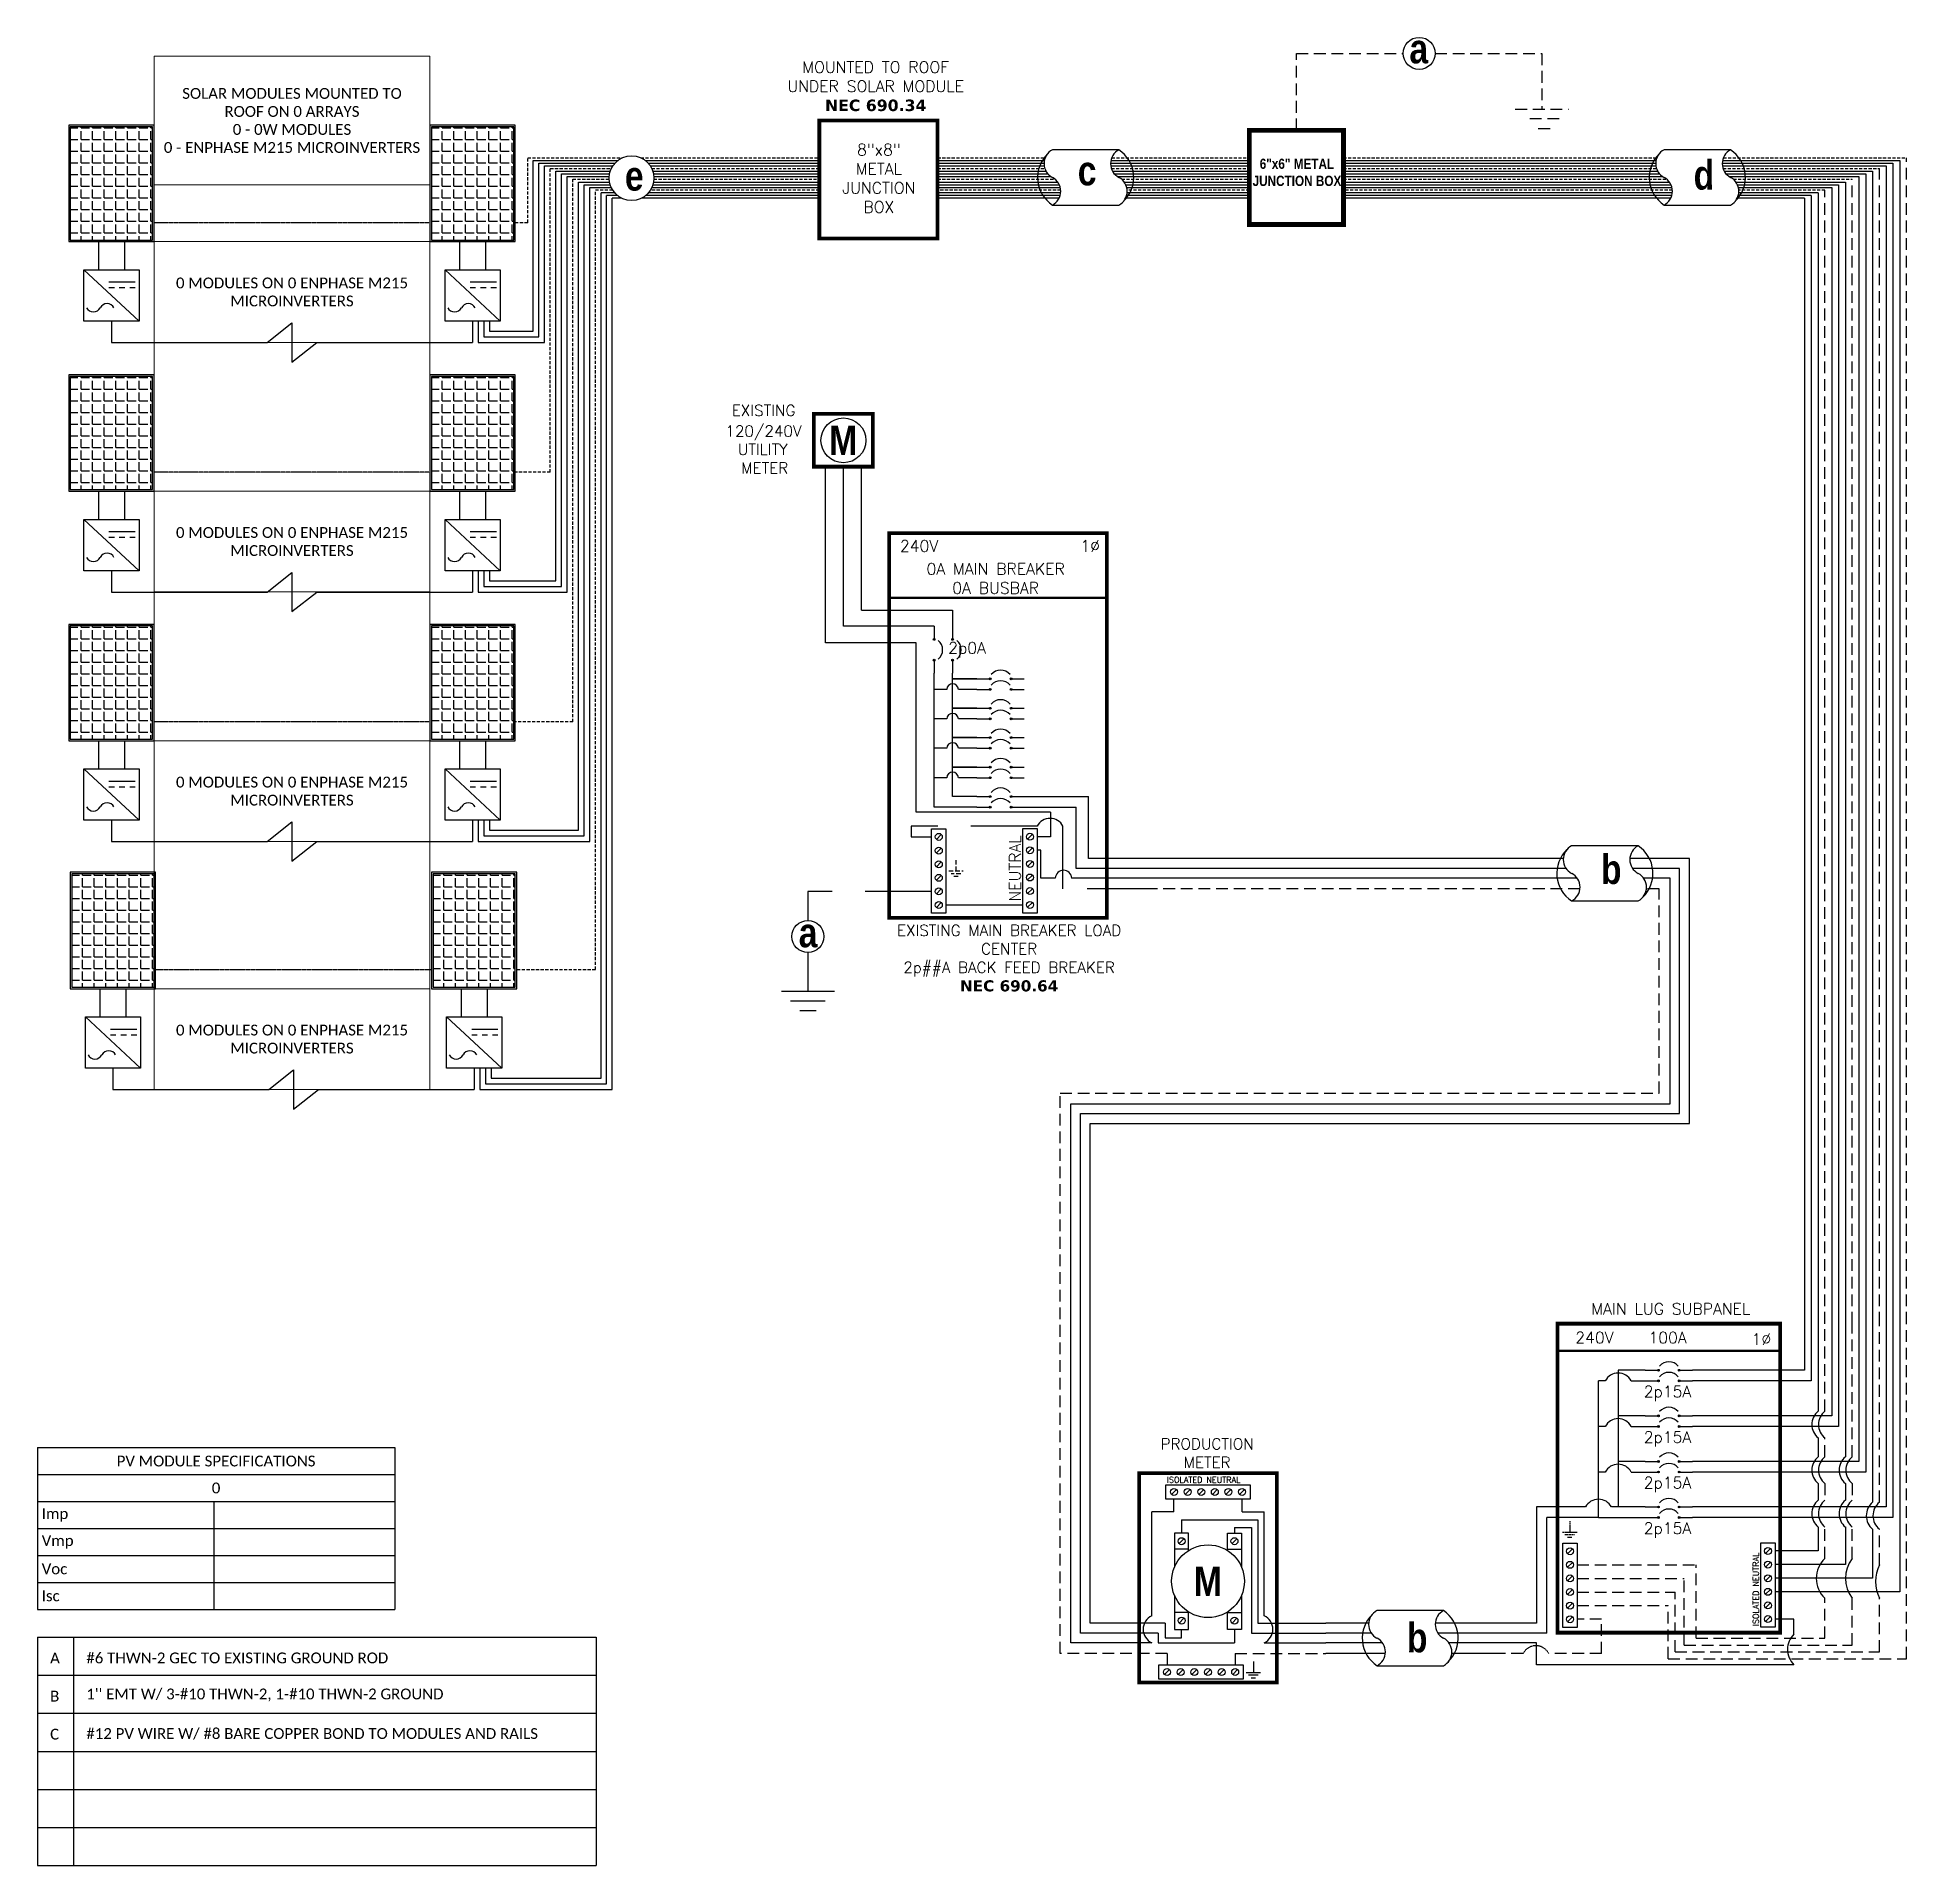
# Model space of a CAD drawing. Header units: feet. Extents: x 13742 to 14339, y 15295 to 15879.
import ezdxf

# ---------------------------------------------------------------- set-up
doc = ezdxf.new("R2010")
doc.units = ezdxf.units.FT
doc.header["$MEASUREMENT"] = 0
doc.linetypes.add('HIDDEN', pattern=[0.375, 0.25, -0.125])
for name, color, linetype in [('ONE LINE BLOCKS', 7, 'Continuous'), ('TABLES', 7, 'Continuous'), ('TEXT', 7, 'Continuous'), ('Z - TITLEBLOCK TXT', 7, 'Continuous')]:
    doc.layers.add(name, color=color, linetype=linetype)
doc.styles.add('ONE LINE TXT', font='techb___.ttf')
doc.styles.get("Standard").update_dxf_attribs({"font": 'simplex.shx'})

msp = doc.modelspace()

# ---------------------------------------------------------------- texts
at = {"layer": 'ONE LINE BLOCKS', "color": 1, "linetype": 'Continuous', "insert": (14144.15, 15840.37), "char_height": 3.2756, "width": 28.3929, "attachment_point": 2, "style": 'ONE LINE TXT'}
msp.add_mtext('6"x6" METAL JUNCTION BOX  ', dxfattribs=at)
at = {"layer": 'TABLES', "color": 1, "linetype": 'Continuous'}
msp.add_text('ISOLATED NEUTRAL', height=1.8743, dxfattribs=at).set_placement((14102.62, 15417.23))
at = {"layer": 'TEXT', "color": 1, "attachment_point": 5}
for s, width, insert, char_height in [(' \\PMOUNTED TO ROOF \\PUNDER SOLAR MODULE\\P{\\fVerdana|b1|i0|c0|p34;NEC 690.34}', 72.4158, (14009.55, 15866.52), 3.6576), ('8"x8" METAL JUNCTION BOX ', 0.4767, (14010.57, 15834.08), 3.6576), ('PRODUCTION METER', 1.3203, (14115.46, 15426.68), 3.5433)]:
    msp.add_mtext_dynamic_manual_height_columns(s, width=width, gutter_width=7.17, heights=[0], dxfattribs=dict(at, insert=insert, char_height=char_height))
at = {"layer": 'Z - TITLEBLOCK TXT', "color": 253, "linetype": 'Continuous', "style": 'ONE LINE TXT'}
msp.add_text('M', height=9.38, dxfattribs=at).set_placement((14111.18, 15381.06))
at = {"layer": 'Z - TITLEBLOCK TXT', "color": 1, "linetype": 'Continuous', "char_height": 9.3833, "attachment_point": 1, "style": 'ONE LINE TXT'}
for s, insert in [('{\\W1;\\C256;a}', (14180.09, 15880.2)), ('{\\W1;\\C256;d}', (14270.9, 15839.86)), ('{\\W1;\\C256;e}', (13929.42, 15839.54)), ('{\\W1;\\C256;c}', (14074.12, 15841.22)), ('{\\W1;\\C256;b}', (14241.3, 15617.96)), ('{\\W1;\\C256;b}', (14179.28, 15372.43))]:
    msp.add_mtext_dynamic_manual_height_columns(s, width=0.1385, gutter_width=2.13, heights=[0], dxfattribs=dict(at, insert=insert))

# ---------------------------------------------------------------- blocks, each defined once
blk = doc.blocks.new('*T8')
at = {"layer": 'Defpoints', "color": 8, "linetype": 'ByBlock', "lineweight": 0, "transparency": 16777216}
for p, q in [((0, 0), (88.16, 0)), ((0, 0), (0, -330.21)), ((88.16, 0), (88.16, -330.21)), ((0, -41.08), (88.16, -41.08)), ((0, -59.24), (88.16, -59.24)), ((0, -91.46), (88.16, -91.46)), ((0, -138.99), (88.16, -138.99)), ((0, -171.21), (88.16, -171.21)), ((0, -218.74), (88.16, -218.74)), ((0, -250.97), (88.16, -250.97)), ((0, -297.99), (88.16, -297.99)), ((0, -330.21), (88.16, -330.21))]:
    blk.add_line(p, q, dxfattribs=at)
at = {"color": 0, "linetype": 'Continuous', "transparency": 16777216, "char_height": 3.4544, "width": 83.574, "attachment_point": 5}
for s, insert in [('{\\fCalibri|b0|i0|c0;SOLAR MODULES MOUNTED TO ROOF ON 0 ARRAYS^J0 - 0W MODULES^J0 - ENPHASE M215 MICROINVERTERS', (44.08, -20.54)), ('{\\fCalibri|b0|i0|c0;', (44.08, -50.16)), ('{\\fCalibri|b0|i0|c0;0 MODULES ON 0 ENPHASE M215 MICROINVERTERS', (44.08, -75.35)), ('{\\fCalibri|b0|i0|c0;', (44.08, -115.23)), ('{\\fCalibri|b0|i0|c0;0 MODULES ON 0 ENPHASE M215 MICROINVERTERS', (44.08, -155.1)), ('{\\fCalibri|b0|i0|c0;', (44.08, -194.98)), ('{\\fCalibri|b0|i0|c0;0 MODULES ON 0 ENPHASE M215 MICROINVERTERS', (44.08, -234.86)), ('{\\fCalibri|b0|i0|c0;', (44.08, -274.48)), ('{\\fCalibri|b0|i0|c0;0 MODULES ON 0 ENPHASE M215 MICROINVERTERS', (44.08, -314.1))]:
    blk.add_mtext(s, dxfattribs=dict(at, insert=insert))
blk = doc.blocks.new('M_MAIN BREAKER')
at = {"layer": 'ONE LINE BLOCKS', "linetype": 'Continuous'}
h = blk.add_hatch(color=1, dxfattribs=at)
h.dxf.hatch_style = 1
edge = h.paths.add_edge_path()
edge.add_arc((-12.42, 14.12), 0.0515, 0, 360)
h = blk.add_hatch(color=1, dxfattribs=at)
h.dxf.hatch_style = 1
edge = h.paths.add_edge_path()
edge.add_arc((-11.37, 14.12), 0.0515, 0, 360)
h = blk.add_hatch(color=1, dxfattribs=at)
h.dxf.hatch_style = 1
edge = h.paths.add_edge_path()
edge.add_arc((-12.42, 12.94), 0.0515, 0, 360)
h = blk.add_hatch(color=1, dxfattribs=at)
h.dxf.hatch_style = 1
edge = h.paths.add_edge_path()
edge.add_arc((-11.37, 12.94), 0.0515, 0, 360)
h = blk.add_hatch(color=1, dxfattribs=at)
h.dxf.hatch_style = 1
edge = h.paths.add_edge_path()
edge.add_arc((-9.24, 11.89), 0.0515, 0, 360)
h = blk.add_hatch(color=1, dxfattribs=at)
h.dxf.hatch_style = 1
edge = h.paths.add_edge_path()
edge.add_arc((-8.06, 11.89), 0.0515, 0, 360)
h = blk.add_hatch(color=1, dxfattribs=at)
h.dxf.hatch_style = 1
edge = h.paths.add_edge_path()
edge.add_arc((-9.24, 11.29), 0.0515, 0, 360)
h = blk.add_hatch(color=1, dxfattribs=at)
h.dxf.hatch_style = 1
edge = h.paths.add_edge_path()
edge.add_arc((-8.06, 11.29), 0.0515, 0, 360)
h = blk.add_hatch(color=1, dxfattribs=at)
h.dxf.hatch_style = 1
edge = h.paths.add_edge_path()
edge.add_arc((-9.24, 10.22), 0.0515, 0, 360)
h = blk.add_hatch(color=1, dxfattribs=at)
h.dxf.hatch_style = 1
edge = h.paths.add_edge_path()
edge.add_arc((-9.24, 9.62), 0.0515, 0, 360)
h = blk.add_hatch(color=1, dxfattribs=at)
h.dxf.hatch_style = 1
edge = h.paths.add_edge_path()
edge.add_arc((-8.06, 10.22), 0.0515, 0, 360)
h = blk.add_hatch(color=1, dxfattribs=at)
h.dxf.hatch_style = 1
edge = h.paths.add_edge_path()
edge.add_arc((-8.06, 9.62), 0.0515, 0, 360)
h = blk.add_hatch(color=1, dxfattribs=at)
h.dxf.hatch_style = 1
edge = h.paths.add_edge_path()
edge.add_arc((-9.24, 8.56), 0.0515, 0, 360)
h = blk.add_hatch(color=1, dxfattribs=at)
h.dxf.hatch_style = 1
edge = h.paths.add_edge_path()
edge.add_arc((-8.06, 8.56), 0.0515, 0, 360)
h = blk.add_hatch(color=1, dxfattribs=at)
h.dxf.hatch_style = 1
edge = h.paths.add_edge_path()
edge.add_arc((-9.24, 7.96), 0.0515, 0, 360)
h = blk.add_hatch(color=1, dxfattribs=at)
h.dxf.hatch_style = 1
edge = h.paths.add_edge_path()
edge.add_arc((-8.06, 7.96), 0.0515, 0, 360)
h = blk.add_hatch(color=1, dxfattribs=at)
h.dxf.hatch_style = 1
edge = h.paths.add_edge_path()
edge.add_arc((-9.24, 6.89), 0.0515, 0, 360)
h = blk.add_hatch(color=1, dxfattribs=at)
h.dxf.hatch_style = 1
edge = h.paths.add_edge_path()
edge.add_arc((-8.06, 6.89), 0.0515, 0, 360)
h = blk.add_hatch(color=1, dxfattribs=at)
h.dxf.hatch_style = 1
edge = h.paths.add_edge_path()
edge.add_arc((-9.24, 6.29), 0.0515, 0, 360)
h = blk.add_hatch(color=1, dxfattribs=at)
h.dxf.hatch_style = 1
edge = h.paths.add_edge_path()
edge.add_arc((-8.06, 6.29), 0.0515, 0, 360)
h = blk.add_hatch(color=1, dxfattribs=at)
h.dxf.hatch_style = 1
edge = h.paths.add_edge_path()
edge.add_arc((-9.24, 5.22), 0.0515, 0, 360)
h = blk.add_hatch(color=1, dxfattribs=at)
h.dxf.hatch_style = 1
edge = h.paths.add_edge_path()
edge.add_arc((-9.24, 4.62), 0.0515, 0, 360)
h = blk.add_hatch(color=1, dxfattribs=at)
h.dxf.hatch_style = 1
edge = h.paths.add_edge_path()
edge.add_arc((-8.06, 5.22), 0.0515, 0, 360)
h = blk.add_hatch(color=1, dxfattribs=at)
h.dxf.hatch_style = 1
edge = h.paths.add_edge_path()
edge.add_arc((-8.06, 4.62), 0.0515, 0, 360)
at = {"color": 10, "linetype": 'Continuous'}
for p, q in [((-4.38, 1.15), (-4.38, 4.62)), ((-3.66, 4.62), (-3.66, 4.62)), ((-3.66, 4.62), (-3.66, 4.62)), ((0, 1.15), (-4.38, 1.15))]:
    blk.add_line(p, q, dxfattribs=at)
at = {"color": 7, "linetype": 'Continuous'}
for p, q in [((-3.67, 1.71), (-3.67, 5.22)), ((0, 1.71), (-3.67, 1.71))]:
    blk.add_line(p, q, dxfattribs=at)
at = {"color": 253, "linetype": 'Continuous'}
for p, q in [((-6.38, 2.18), (-6.59, 2.18)), ((-6.38, 0.61), (-6.38, 2.18)), ((-5.56, 0.61), (-6.38, 0.61)), ((0, 0.61), (-4.63, 0.61))]:
    blk.add_line(p, q, dxfattribs=at)
at = {"color": 7, "linetype": 'Continuous'}
blk.add_circle((-19.56, -2.7), 0.906, dxfattribs=at)
at = {"color": 253, "linetype": 'Continuous'}
blk.add_arc((-5.09, 0.58), 0.468, 3.2819, 176.7181, dxfattribs=at)
at = {"layer": 'ONE LINE BLOCKS', "lineweight": 50}
for p, q in [((-19.22, 23.9), (-19.22, 26.89)), ((-19.22, 26.89), (-15.88, 26.89)), ((-15.88, 26.89), (-15.88, 23.9)), ((-15.88, 23.9), (-19.22, 23.9)), ((-14.96, 16.47), (-2.64, 16.47))]:
    blk.add_line(p, q, dxfattribs=at)
at = {"layer": 'ONE LINE BLOCKS', "lineweight": 50, "const_width": 0.21}
for points in [[(-19.22, 23.9), (-19.22, 26.89), (-15.88, 26.89), (-15.88, 23.9)], [(-14.96, -1.65), (-14.96, 20.13), (-2.64, 20.13), (-2.64, -1.65)]]:
    blk.add_lwpolyline(points, close=True, dxfattribs=at)
at = {"layer": 'TEXT', "color": 92, "linetype": 'HIDDEN', "ltscale": 15}
for p, q in [((-13.72, 3.55), (-13.72, 2.94)), ((-6.58, 3.55), (-13.72, 3.55)), ((-5.12, 0), (-5.12, 3.55)), ((-13.72, 2.94), (-12.56, 2.94)), ((0, 0), (-5.12, 0)), ((-12.56, -0.15), (-19.56, -0.15)), ((-19.56, -0.15), (-19.56, -1.8)), ((-19.56, -3.61), (-19.56, -5.8))]:
    blk.add_line(p, q, dxfattribs=at)
at = {"layer": 'TEXT', "color": 92, "linetype": 'Continuous', "ltscale": 15}
blk.add_line((-7.4, -0.92), (-11.75, -0.92), dxfattribs=at)
at = {"layer": 'TEXT', "color": 92, "linetype": 'HIDDEN', "flags": 128}
for points in [[(-11.18, 1.63), (-11.18, 1.01)], [(-11.59, 1.01), (-10.77, 1.01)], [(-10.91, 0.85), (-11.45, 0.85)], [(-11.05, 0.7), (-11.31, 0.7)]]:
    blk.add_lwpolyline(points, dxfattribs=at)
at = {"layer": 'TEXT', "color": 92, "linetype": 'Continuous', "ltscale": 4, "flags": 128}
for points in [[(-21.06, -5.8), (-18.06, -5.8)], [(-18.58, -6.36), (-20.54, -6.36)], [(-19.1, -6.91), (-20.02, -6.91)]]:
    blk.add_lwpolyline(points, dxfattribs=at)
at = {"layer": 'TEXT', "linetype": 'Continuous'}
blk.add_circle((-17.55, 25.39), 1.27, dxfattribs=at)
at = {"layer": 'TEXT', "color": 92, "linetype": 'Continuous', "ltscale": 0.3}
blk.add_arc((-5.85, 3.16), 0.824, 27.6639, 152.3361, dxfattribs=at)
at = {"layer": 'Z - TITLEBLOCK TXT', "color": 253, "linetype": 'Continuous'}
for p, q in [((-18.57, 13.92), (-18.57, 23.9)), ((-13.44, 13.92), (-18.57, 13.92)), ((-13.44, 4.34), (-13.44, 13.92)), ((-5.83, 4.34), (-13.44, 4.34)), ((-5.83, 4.34), (-5.83, 2.95)), ((-5.83, 2.95), (-6.59, 2.95))]:
    blk.add_line(p, q, dxfattribs=at)
at = {"layer": 'Z - TITLEBLOCK TXT', "color": 10, "linetype": 'Continuous'}
for p, q in [((-17.55, 14.87), (-17.55, 23.9)), ((-12.42, 14.87), (-17.55, 14.87)), ((-12.42, 4.62), (-12.42, 12.2)), ((-11.7, 11.29), (-12.42, 11.29)), ((-9.99, 11.29), (-11.04, 11.29)), ((-11.7, 9.62), (-12.42, 9.62)), ((-9.99, 9.62), (-11.04, 9.62)), ((-11.7, 7.96), (-12.42, 7.96)), ((-9.99, 7.96), (-11.04, 7.96)), ((-11.7, 6.29), (-12.42, 6.29)), ((-9.99, 6.29), (-11.04, 6.29)), ((-9.99, 4.62), (-12.42, 4.62)), ((-7.32, 4.62), (-4.38, 4.62))]:
    blk.add_line(p, q, dxfattribs=at)
at = {"layer": 'Z - TITLEBLOCK TXT', "color": 7, "linetype": 'Continuous'}
for p, q in [((-16.52, 15.77), (-16.52, 23.9)), ((-16.52, 15.77), (-11.37, 15.77)), ((-11.37, 15.77), (-11.37, 14.87)), ((-11.37, 11.89), (-11.37, 12.2)), ((-11.37, 10.22), (-11.37, 11.89)), ((-11.37, 11.89), (-9.99, 11.89)), ((-9.99, 11.89), (-11.37, 11.89)), ((-11.37, 8.56), (-11.37, 10.22)), ((-11.37, 10.22), (-9.99, 10.22)), ((-9.99, 10.22), (-11.37, 10.22)), ((-11.37, 6.89), (-11.37, 8.56)), ((-11.37, 8.56), (-9.99, 8.56)), ((-9.99, 8.56), (-11.37, 8.56)), ((-11.37, 5.22), (-11.37, 6.89)), ((-11.37, 6.89), (-9.99, 6.89)), ((-9.99, 6.89), (-11.37, 6.89)), ((-9.99, 5.22), (-11.37, 5.22)), ((-7.32, 5.22), (-3.67, 5.22))]:
    blk.add_line(p, q, dxfattribs=at)
at = {"layer": 'Z - TITLEBLOCK TXT', "color": 1, "linetype": 'Continuous'}
for p, q in [((-12.56, -1.38), (-12.56, 3.4)), ((-12.56, 3.4), (-11.75, 3.4)), ((-11.75, 3.4), (-11.75, -1.38)), ((-7.4, -1.37), (-7.4, 3.41)), ((-7.4, 3.41), (-6.59, 3.41)), ((-6.59, 3.41), (-6.59, -1.37)), ((-11.75, -1.38), (-12.56, -1.38)), ((-6.59, -1.37), (-7.4, -1.37))]:
    blk.add_line(p, q, dxfattribs=at)
at = {"layer": 'Z - TITLEBLOCK TXT', "color": 4, "linetype": 'Continuous'}
for p, q in [((-12.01, 3.07), (-12.29, 2.8)), ((-12.01, 2.3), (-12.29, 2.03)), ((-6.85, 3.09), (-7.13, 2.81)), ((-6.85, 2.32), (-7.13, 2.04)), ((-12.01, 1.53), (-12.29, 1.25)), ((-6.85, 1.55), (-7.13, 1.27)), ((-12.01, 0.76), (-12.29, 0.48)), ((-6.85, 0.78), (-7.13, 0.5)), ((-6.85, 0), (-7.13, -0.27)), ((-12.01, -0.01), (-12.29, -0.29)), ((-12.01, -0.78), (-12.29, -1.06)), ((-6.85, -0.77), (-7.13, -1.04))]:
    blk.add_line(p, q, dxfattribs=at)
at = {"layer": 'Z - TITLEBLOCK TXT', "color": 1, "linetype": 'Continuous', "flags": 128}
for points in [[(-12.42, 14.87), (-12.42, 14.12)], [(-12.42, 14.87), (-12.42, 14.12)], [(-11.37, 14.87), (-11.37, 14.12)], [(-11.37, 14.87), (-11.37, 14.12)], [(-12.42, 12.94), (-12.42, 12.2)], [(-11.37, 12.94), (-11.37, 12.2)], [(-9.99, 11.89), (-9.24, 11.89)], [(-9.99, 11.89), (-9.24, 11.89)], [(-8.06, 11.89), (-7.32, 11.89)], [(-9.99, 11.29), (-9.24, 11.29)], [(-9.99, 11.29), (-9.24, 11.29)], [(-8.06, 11.29), (-7.32, 11.29)], [(-9.99, 10.22), (-9.24, 10.22)], [(-9.99, 10.22), (-9.24, 10.22)], [(-9.99, 9.62), (-9.24, 9.62)], [(-9.99, 9.62), (-9.24, 9.62)], [(-8.06, 10.22), (-7.32, 10.22)], [(-8.06, 9.62), (-7.32, 9.62)], [(-9.99, 8.56), (-9.24, 8.56)], [(-9.99, 8.56), (-9.24, 8.56)], [(-8.06, 8.56), (-7.32, 8.56)], [(-9.99, 7.96), (-9.24, 7.96)], [(-9.99, 7.96), (-9.24, 7.96)], [(-8.06, 7.96), (-7.32, 7.96)], [(-9.99, 6.89), (-9.24, 6.89)], [(-9.99, 6.89), (-9.24, 6.89)], [(-8.06, 6.89), (-7.32, 6.89)], [(-9.99, 6.29), (-9.24, 6.29)], [(-9.99, 6.29), (-9.24, 6.29)], [(-8.06, 6.29), (-7.32, 6.29)], [(-9.99, 5.22), (-9.24, 5.22)], [(-9.99, 5.22), (-9.24, 5.22)], [(-9.99, 4.62), (-9.24, 4.62)], [(-9.99, 4.62), (-9.24, 4.62)], [(-8.06, 5.22), (-7.32, 5.22)], [(-8.06, 4.62), (-7.32, 4.62)]]:
    blk.add_lwpolyline(points, dxfattribs=at)
at = {"layer": 'Z - TITLEBLOCK TXT', "color": 1, "linetype": 'Continuous'}
for centre in [(-12.42, 14.12), (-11.37, 14.12), (-12.42, 12.94), (-11.37, 12.94), (-9.24, 11.89), (-8.06, 11.89), (-9.24, 11.29), (-8.06, 11.29), (-9.24, 10.22), (-9.24, 9.62), (-8.06, 10.22), (-8.06, 9.62), (-9.24, 8.56), (-8.06, 8.56), (-9.24, 7.96), (-8.06, 7.96), (-9.24, 6.89), (-8.06, 6.89), (-9.24, 6.29), (-8.06, 6.29), (-9.24, 5.22), (-9.24, 4.62), (-8.06, 5.22), (-8.06, 4.62)]:
    blk.add_circle(centre, 0.0515, dxfattribs=at)
at = {"layer": 'Z - TITLEBLOCK TXT', "color": 4, "linetype": 'Continuous'}
for centre in [(-12.15, 2.94), (-12.15, 2.16), (-6.99, 2.95), (-6.99, 2.18), (-12.15, 1.39), (-6.99, 1.41), (-12.15, 0.62), (-12.15, -0.15), (-6.99, 0.64), (-6.99, -0.13), (-12.15, -0.92), (-6.99, -0.91)]:
    blk.add_circle(centre, 0.197, dxfattribs=at)
at = {"layer": 'Z - TITLEBLOCK TXT', "color": 1, "linetype": 'Continuous'}
for centre, start, end in [((-12.63, 13.53), 310.3392, 49.6608), ((-11.58, 13.53), 310.3392, 49.6608), ((-8.65, 11.68), 40.3392, 139.6608), ((-8.65, 11.08), 40.3392, 139.6608), ((-8.65, 10.01), 40.3392, 139.6608), ((-8.65, 9.41), 40.3392, 139.6608), ((-8.65, 8.34), 40.3392, 139.6608), ((-8.65, 7.75), 40.3392, 139.6608), ((-8.65, 6.68), 40.3392, 139.6608), ((-8.65, 6.08), 40.3392, 139.6608), ((-8.65, 5.01), 40.3392, 139.6608), ((-8.65, 4.41), 40.3392, 139.6608)]:
    blk.add_arc(centre, 0.697, start, end, dxfattribs=at)
at = {"layer": 'Z - TITLEBLOCK TXT', "color": 10, "linetype": 'Continuous'}
for centre in [(-11.37, 11.27), (-11.37, 9.6), (-11.37, 7.94), (-11.37, 6.27)]:
    blk.add_arc(centre, 0.332, 3.2937, 176.7063, dxfattribs=at)
at = {"layer": 'TABLES', "color": 1, "linetype": 'Continuous'}
blk.add_text('NEUTRAL', height=0.648, rotation=90, dxfattribs=at).set_placement((-7.51, -0.72))
at = {"layer": 'TEXT', "color": 1}
for s, p in [('EXISTING', (-23.87, 26.77)), ('120/240V', (-24.23, 25.6)), ('UTILITY', (-23.53, 24.56)), ('METER', (-23.34, 23.51))]:
    blk.add_text(s, height=0.628, dxfattribs=at).set_placement(p)
at = {"layer": 'TEXT', "color": 1, "attachment_point": 5}
for s, width, gutter_width, heights, insert, char_height in [('240V', 0.1481, 0.75, [0], (-13.27, 19.41), 0.648), ('1∅', 0.1481, 0.75, [0], (-3.58, 19.41), 0.648), ('0A MAIN BREAKER\\P0A BUSBAR', 11.199, 0.75, [0], (-8.93, 17.57), 0.648), ('2p0A', 0.1481, 0.75, [0], (-10.55, 13.53), 0.648), ('EXISTING MAIN BREAKER LOAD CENTER\\P2p##A BACK FEED BREAKER\\P{\\fVerdana|b1|i0|c0|p34;NEC 690.64}', 14.144, 7.17, [12.8], (-8.17, -3.93), 0.6278)]:
    blk.add_mtext_dynamic_manual_height_columns(s, width=width, gutter_width=gutter_width, heights=heights, dxfattribs=dict(at, insert=insert, char_height=char_height))
at = {"layer": 'Z - TITLEBLOCK TXT', "color": 253, "linetype": 'Continuous', "style": 'ONE LINE TXT'}
blk.add_text('M', height=1.66, dxfattribs=at).set_placement((-18.36, 24.56))
at = {"layer": 'Z - TITLEBLOCK TXT', "color": 1, "linetype": 'Continuous', "insert": (-20.08, -1.65), "char_height": 1.6624, "attachment_point": 1, "style": 'ONE LINE TXT'}
blk.add_mtext_dynamic_manual_height_columns('{\\W1;\\C256;a}', width=0.1385, gutter_width=2.13, heights=[0], dxfattribs=at)
blk = doc.blocks.new('*U9')
at = {"color": 155, "true_color": 0x647190}
blk.add_blockref('M_MAIN BREAKER', (0, 0), dxfattribs=at)
blk = doc.blocks.new('*U5')
at = {"color": 7, "linetype": 'Continuous'}
for p, q in [((6.67, 2.43), (2.91, 2.43)), ((2.44, 1.71), (0, 1.71)), ((9.57, 1.71), (6.2, 1.71)), ((2.91, -0.69), (6.67, -0.69))]:
    blk.add_line(p, q, dxfattribs=at)
at = {"color": 10, "linetype": 'Continuous'}
for p, q in [((2.59, 1.15), (0, 1.15)), ((9.57, 1.15), (6.35, 1.15))]:
    blk.add_line(p, q, dxfattribs=at)
at = {"color": 253, "linetype": 'Continuous'}
for p, q in [((3.21, 0.61), (0, 0.61)), ((9.57, 0.61), (6.97, 0.61))]:
    blk.add_line(p, q, dxfattribs=at)
at = {"color": 7, "linetype": 'Continuous'}
for centre, start, end in [((3.94, 0.87), 133.9732, 236.4265), ((5.63, 0.87), 313.9732, 56.4265)]:
    blk.add_arc(centre, 1.87, start, end, dxfattribs=at)
at = {"layer": 'TEXT', "color": 92, "linetype": 'HIDDEN', "ltscale": 15}
for p, q in [((3.37, 0), (0, 0)), ((9.57, 0), (7.14, 0))]:
    blk.add_line(p, q, dxfattribs=at)
at = {"layer": 'Z - TITLEBLOCK TXT', "linetype": 'Continuous'}
for centre, start, end in [((3.31, 1.65), 117.6639, 242.3361), ((7.08, 1.65), 117.6639, 242.3361), ((2.5, 0.09), 297.6639, 62.3361), ((6.26, 0.09), 297.6639, 62.3361)]:
    blk.add_arc(centre, 0.882, start, end, dxfattribs=at)
blk = doc.blocks.new('*T6')
at = {"layer": 'Z - TITLEBLOCK TXT', "color": 0, "lineweight": -2, "transparency": 16777216}
for p, q in [((0, 0), (114.19, 0)), ((0, 0), (0, -51.69)), ((114.19, 0), (114.19, -51.69)), ((0, -8.62), (114.19, -8.62)), ((0, -17.23), (114.19, -17.23)), ((56.41, -17.23), (56.41, -51.69)), ((0, -25.85), (114.19, -25.85)), ((0, -34.46), (114.19, -34.46)), ((0, -43.08), (114.19, -43.08)), ((0, -51.69), (114.19, -51.69))]:
    blk.add_line(p, q, dxfattribs=at)
at = {"layer": 'Z - TITLEBLOCK TXT', "color": 0, "linetype": 'Continuous', "transparency": 16777216, "char_height": 3.4544}
for s, insert, width, attachment_point in [('{\\fCalibri|b0|i0|c0;PV MODULE SPECIFICATIONS', (57.09, -4.31), 111.433, 5), ('{\\fCalibri|b0|i0|c0;0', (57.09, -12.92), 111.433, 5), ('{\\fCalibri|b0|i0|c0;Imp', (1.38, -21.54), 53.6551, 4), ('{\\fCalibri|b0|i0|c0;', (57.78, -21.54), 55.0254, 4), ('{\\fCalibri|b0|i0|c0;Vmp', (1.38, -30.15), 53.6551, 4), ('{\\fCalibri|b0|i0|c0;', (57.78, -30.15), 55.0254, 4), ('{\\fCalibri|b0|i0|c0;Voc', (1.38, -38.77), 53.6551, 4), ('{\\fCalibri|b0|i0|c0;', (57.78, -38.77), 55.0254, 4), ('{\\fCalibri|b0|i0|c0;Isc', (1.38, -47.39), 53.6551, 4), ('{\\fCalibri|b0|i0|c0;', (57.78, -47.39), 55.0254, 4)]:
    blk.add_mtext(s, dxfattribs=dict(at, insert=insert, width=width, attachment_point=attachment_point))
blk = doc.blocks.new('*T7')
at = {"linetype": 'ByBlock', "lineweight": -2, "transparency": 16777216}
for p, q in [((0, 0), (178.52, 0)), ((0, 0), (0, -72.97)), ((11.58, 0), (11.58, -72.97)), ((178.52, 0), (178.52, -72.97)), ((0, -12.11), (178.52, -12.11)), ((0, -24.28), (178.52, -24.28)), ((0, -36.46), (178.52, -36.46)), ((0, -48.64), (178.52, -48.64)), ((0, -60.81), (178.52, -60.81)), ((0, -72.97), (178.52, -72.97))]:
    blk.add_line(p, q, dxfattribs=at)
at = {"color": 0, "linetype": 'Continuous', "transparency": 16777216, "char_height": 3.4544, "attachment_point": 7}
for s, insert, width in [('{\\fCalibri|b0|i0|c0;A', (4.06, -8.36), 3.4544), ('{\\fCalibri|b0|i0|c0;#6 THWN-2 GEC TO EXISTING GROUND ROD', (15.65, -8.36), 158.8095), ('{\\fCalibri|b0|i0|c0;B', (4.06, -20.53), 3.4544), ("{\\fCalibri|b0|i0|c0;1'' EMT W/ 3-#10 THWN-2, 1-#10 THWN-2 GROUND", (15.65, -20.53), 158.8095), ('{\\fCalibri|b0|i0|c0;C', (4.06, -32.71), 3.4544), ('{\\fCalibri|b0|i0|c0;#12 PV WIRE W/ #8 BARE COPPER BOND TO MODULES AND RAILS', (15.65, -32.71), 158.8095), ('{\\fCalibri|b0|i0|c0;', (4.06, -44.89), 3.4544), ('{\\fCalibri|b0|i0|c0;', (15.65, -44.89), 158.8095), ('{\\fCalibri|b0|i0|c0;', (4.06, -57.06), 3.4544), ('{\\fCalibri|b0|i0|c0;', (15.65, -57.06), 158.8095), ('{\\fCalibri|b0|i0|c0;', (4.06, -69.22), 3.4544), ('{\\fCalibri|b0|i0|c0;', (15.65, -69.22), 158.8095)]:
    blk.add_mtext(s, dxfattribs=dict(at, insert=insert, width=width))
blk = doc.blocks.new('*U10')
at = {"layer": 'ONE LINE BLOCKS', "linetype": 'Continuous'}
h = blk.add_hatch(color=1, dxfattribs=at)
h.dxf.hatch_style = 1
edge = h.paths.add_edge_path()
edge.add_arc((32.25, -14.9), 0.291, 0, 360)
h = blk.add_hatch(color=1, dxfattribs=at)
h.dxf.hatch_style = 1
edge = h.paths.add_edge_path()
edge.add_arc((38.92, -14.9), 0.291, 0, 360)
h = blk.add_hatch(color=1, dxfattribs=at)
h.dxf.hatch_style = 1
edge = h.paths.add_edge_path()
edge.add_arc((32.25, -18.28), 0.291, 0, 360)
h = blk.add_hatch(color=1, dxfattribs=at)
h.dxf.hatch_style = 1
edge = h.paths.add_edge_path()
edge.add_arc((38.92, -18.28), 0.291, 0, 360)
h = blk.add_hatch(color=1, dxfattribs=at)
h.dxf.hatch_style = 1
edge = h.paths.add_edge_path()
edge.add_arc((32.25, -29.46), 0.291, 0, 360)
h = blk.add_hatch(color=1, dxfattribs=at)
h.dxf.hatch_style = 1
edge = h.paths.add_edge_path()
edge.add_arc((38.92, -29.46), 0.291, 0, 360)
h = blk.add_hatch(color=1, dxfattribs=at)
h.dxf.hatch_style = 1
edge = h.paths.add_edge_path()
edge.add_arc((32.25, -32.84), 0.291, 0, 360)
h = blk.add_hatch(color=1, dxfattribs=at)
h.dxf.hatch_style = 1
edge = h.paths.add_edge_path()
edge.add_arc((38.92, -32.84), 0.291, 0, 360)
h = blk.add_hatch(color=1, dxfattribs=at)
h.dxf.hatch_style = 1
edge = h.paths.add_edge_path()
edge.add_arc((32.25, -44.02), 0.291, 0, 360)
h = blk.add_hatch(color=1, dxfattribs=at)
h.dxf.hatch_style = 1
edge = h.paths.add_edge_path()
edge.add_arc((32.25, -47.4), 0.291, 0, 360)
h = blk.add_hatch(color=1, dxfattribs=at)
h.dxf.hatch_style = 1
edge = h.paths.add_edge_path()
edge.add_arc((38.92, -44.02), 0.291, 0, 360)
h = blk.add_hatch(color=1, dxfattribs=at)
h.dxf.hatch_style = 1
edge = h.paths.add_edge_path()
edge.add_arc((38.92, -47.4), 0.291, 0, 360)
h = blk.add_hatch(color=1, dxfattribs=at)
h.dxf.hatch_style = 1
edge = h.paths.add_edge_path()
edge.add_arc((32.25, -58.58), 0.291, 0, 360)
h = blk.add_hatch(color=1, dxfattribs=at)
h.dxf.hatch_style = 1
edge = h.paths.add_edge_path()
edge.add_arc((38.92, -58.58), 0.291, 0, 360)
h = blk.add_hatch(color=1, dxfattribs=at)
h.dxf.hatch_style = 1
edge = h.paths.add_edge_path()
edge.add_arc((32.25, -61.96), 0.291, 0, 360)
h = blk.add_hatch(color=1, dxfattribs=at)
h.dxf.hatch_style = 1
edge = h.paths.add_edge_path()
edge.add_arc((38.92, -61.96), 0.291, 0, 360)
at = {"color": 7, "linetype": 'Continuous'}
for p, q in [((78.93, 0), (78.93, -14.9)), ((87.63, 0), (87.63, -29.46)), ((96.33, 0), (96.33, -44.02)), ((105.03, 0), (105.03, -58.58)), ((28.05, -14.9), (19.39, -14.9)), ((19.39, -14.9), (19.39, -29.46)), ((78.93, -14.9), (43.12, -14.9)), ((28.05, -29.46), (19.39, -29.46)), ((19.39, -29.46), (19.39, -44.02)), ((87.63, -29.46), (43.12, -29.46)), ((28.05, -44.02), (19.39, -44.02)), ((19.39, -44.02), (19.39, -58.58)), ((96.33, -44.02), (43.12, -44.02)), ((8.98, -58.58), (-6.7, -58.58)), ((-6.7, -58.58), (-6.7, -95.75)), ((28.05, -58.58), (17.22, -58.58)), ((105.03, -58.58), (43.12, -58.58)), ((-6.7, -95.75), (-20.02, -95.75))]:
    blk.add_line(p, q, dxfattribs=at)
at = {"color": 10, "linetype": 'Continuous'}
for p, q in [((81.1, 0), (81.1, -18.28)), ((89.8, 0), (89.8, -32.84)), ((98.5, 0), (98.5, -47.4)), ((107.2, 0), (107.2, -61.96)), ((13.1, -32.84), (13.1, -18.28)), ((15.27, -18.28), (13.1, -18.28)), ((23.51, -18.28), (28.05, -18.28)), ((81.1, -18.28), (43.12, -18.28)), ((13.1, -47.4), (13.1, -32.84)), ((15.27, -32.84), (13.1, -32.84)), ((23.51, -32.84), (28.05, -32.84)), ((89.8, -32.84), (43.12, -32.84)), ((13.1, -61.96), (13.1, -47.4)), ((15.27, -47.4), (13.1, -47.4)), ((23.51, -47.4), (28.05, -47.4)), ((98.5, -47.4), (43.12, -47.4)), ((13.1, -61.96), (-3.41, -61.96)), ((-3.41, -98.92), (-3.41, -61.96)), ((13.1, -61.96), (28.05, -61.96)), ((107.2, -61.96), (43.12, -61.96)), ((-3.41, -98.92), (-20.02, -98.92))]:
    blk.add_line(p, q, dxfattribs=at)
at = {"color": 253, "linetype": 'Continuous'}
for p, q in [((83.28, 0), (83.28, -27.97)), ((91.98, 0), (91.98, -42.53)), ((100.68, 0), (100.68, -57.09)), ((109.38, 0), (109.38, -85.69)), ((83.28, -36.53), (83.28, -42.53)), ((83.28, -51.09), (83.28, -56.42)), ((91.98, -51.09), (91.98, -56.42)), ((83.28, -64.97), (83.28, -72.64)), ((91.98, -64.97), (91.98, -76.99)), ((100.68, -65.65), (100.68, -81.34)), ((83.28, -72.64), (69.51, -72.64)), ((91.98, -76.99), (69.51, -76.99)), ((100.68, -81.34), (69.51, -81.34)), ((109.38, -85.69), (69.51, -85.69)), ((75.52, -94.39), (69.51, -94.39)), ((75.52, -99.21), (75.52, -94.39)), ((-6.7, -101.96), (-20.02, -101.96)), ((-6.7, -108.97), (-6.7, -101.96)), ((75.52, -108.97), (-6.7, -108.97))]:
    blk.add_line(p, q, dxfattribs=at)
at = {"color": 10, "linetype": 'Continuous'}
for centre in [(19.39, -20.44), (19.39, -35), (19.39, -49.56)]:
    blk.add_arc(centre, 4.65, 27.66392, 152.33608, dxfattribs=at)
at = {"color": 253, "linetype": 'Continuous'}
for centre, radius, start, end in [((86.85, -32.25), 5.58, 129.92155, 230.07845), ((86.85, -46.81), 5.58, 129.92155, 230.07845), ((95.56, -46.81), 5.58, 129.92155, 230.07845), ((86.85, -60.7), 5.58, 129.92155, 230.07845), ((95.56, -60.7), 5.58, 129.92155, 230.07845), ((104.26, -61.37), 5.58, 129.92155, 230.07845), ((80.38, -104.09), 6.89, 134.93067, 225.06933)]:
    blk.add_arc(centre, radius, start, end, dxfattribs=at)
at = {"color": 7, "linetype": 'Continuous'}
blk.add_arc((13.1, -60.74), 4.65, 27.66392, 152.33608, dxfattribs=at)
at = {"layer": 'ONE LINE BLOCKS', "lineweight": 50}
blk.add_line((0, -8.7), (71.17, -8.7), dxfattribs=at)
at = {"layer": 'ONE LINE BLOCKS', "lineweight": 50, "const_width": 1.19}
blk.add_lwpolyline([(0, -98.74), (0, 0), (71.17, 0), (71.17, -98.74)], close=True, dxfattribs=at)
at = {"layer": 'TEXT', "color": 92, "linetype": 'HIDDEN', "ltscale": 15}
for p, q in [((85.45, -27.97), (85.45, 0)), ((94.15, -42.53), (94.15, 0)), ((102.85, -57.09), (102.85, 0)), ((111.55, -107.06), (111.55, 0)), ((85.45, -42.53), (85.45, -36.53)), ((85.45, -51.09), (85.45, -56.42)), ((94.15, -51.09), (94.15, -56.42)), ((85.45, -75.05), (85.45, -64.97)), ((94.15, -75.05), (94.15, -64.97)), ((102.85, -77.06), (102.85, -65.65)), ((6.27, -77.06), (44.26, -77.06)), ((44.26, -100.49), (44.26, -77.06)), ((6.27, -81.41), (40.48, -81.41)), ((40.48, -102.69), (40.48, -81.41)), ((6.27, -85.76), (37.56, -85.76)), ((37.56, -104.87), (37.56, -85.76)), ((85.45, -100.49), (85.45, -87.74)), ((94.15, -102.69), (94.15, -87.74)), ((102.85, -104.87), (102.85, -87.74)), ((6.27, -90.11), (35.36, -90.11)), ((14.11, -94.46), (6.27, -94.46)), ((14.11, -105.41), (14.11, -94.46)), ((35.36, -107.06), (35.36, -90.11)), ((44.26, -100.49), (85.45, -100.49)), ((-11.01, -105.41), (-20.02, -105.41)), ((14.11, -105.41), (-2.77, -105.41)), ((35.36, -107.06), (111.55, -107.06)), ((37.56, -104.87), (102.85, -104.87)), ((40.48, -102.69), (94.15, -102.69))]:
    blk.add_line(p, q, dxfattribs=at)
at = {"layer": 'TEXT', "color": 92, "linetype": 'HIDDEN', "flags": 128}
for points in [[(3.9, -63.12), (3.9, -66.62)], [(1.56, -66.62), (6.24, -66.62)], [(5.43, -67.49), (2.37, -67.49)], [(4.62, -68.36), (3.18, -68.36)]]:
    blk.add_lwpolyline(points, dxfattribs=at)
at = {"layer": 'TEXT', "color": 92, "linetype": 'Continuous', "ltscale": 4}
for centre, radius, start, end in [((88.92, -32.25), 5.51, 129.05896, 230.94104), ((88.92, -46.81), 5.51, 129.05896, 230.94104), ((97.62, -46.81), 5.51, 129.05896, 230.94104), ((88.92, -60.7), 5.51, 129.05896, 230.94104), ((97.62, -60.7), 5.51, 129.05896, 230.94104), ((106.32, -61.37), 5.51, 129.05896, 230.94104), ((91.35, -81.39), 8.66, 132.88463, 227.11537), ((102.41, -81.39), 10.41, 142.44784, 217.55216), ((113.71, -82.4), 12.1, 153.82928, 206.17072)]:
    blk.add_arc(centre, radius, start, end, dxfattribs=at)
at = {"layer": 'TEXT', "color": 92, "linetype": 'HIDDEN', "ltscale": 0.3}
blk.add_arc((-6.89, -107.57), 4.65, 27.66392, 152.33608, dxfattribs=at)
at = {"layer": 'Z - TITLEBLOCK TXT', "color": 1, "linetype": 'Continuous'}
for p, q in [((1.73, -97.06), (1.73, -70.12)), ((1.73, -70.12), (6.27, -70.12)), ((6.27, -70.12), (6.27, -97.06)), ((64.97, -96.99), (64.97, -70.04)), ((64.97, -70.04), (69.51, -70.04)), ((69.51, -70.04), (69.51, -96.99)), ((6.27, -97.06), (1.73, -97.06)), ((69.51, -96.99), (64.97, -96.99))]:
    blk.add_line(p, q, dxfattribs=at)
at = {"layer": 'Z - TITLEBLOCK TXT', "color": 4, "linetype": 'Continuous'}
for p, q in [((4.79, -71.93), (3.22, -73.5)), ((4.79, -76.28), (3.22, -77.85)), ((68.02, -71.85), (66.45, -73.43)), ((68.02, -76.2), (66.45, -77.78)), ((4.79, -80.63), (3.22, -82.2)), ((68.02, -80.55), (66.45, -82.13)), ((4.79, -84.98), (3.22, -86.55)), ((4.79, -89.33), (3.22, -90.9)), ((68.02, -84.91), (66.45, -86.48)), ((68.02, -89.26), (66.45, -90.83)), ((4.79, -93.68), (3.22, -95.25)), ((68.02, -93.61), (66.45, -95.18))]:
    blk.add_line(p, q, dxfattribs=at)
at = {"layer": 'Z - TITLEBLOCK TXT', "color": 1, "linetype": 'Continuous', "flags": 128}
for points in [[(28.05, -14.9), (32.25, -14.9)], [(28.05, -14.9), (32.25, -14.9)], [(38.92, -14.9), (43.12, -14.9)], [(28.05, -18.28), (32.25, -18.28)], [(28.05, -18.28), (32.25, -18.28)], [(38.92, -18.28), (43.12, -18.28)], [(28.05, -29.46), (32.25, -29.46)], [(28.05, -29.46), (32.25, -29.46)], [(38.92, -29.46), (43.12, -29.46)], [(28.05, -32.84), (32.25, -32.84)], [(28.05, -32.84), (32.25, -32.84)], [(38.92, -32.84), (43.12, -32.84)], [(28.05, -44.02), (32.25, -44.02)], [(28.05, -44.02), (32.25, -44.02)], [(28.05, -47.4), (32.25, -47.4)], [(28.05, -47.4), (32.25, -47.4)], [(38.92, -44.02), (43.12, -44.02)], [(38.92, -47.4), (43.12, -47.4)], [(28.05, -58.58), (32.25, -58.58)], [(28.05, -58.58), (32.25, -58.58)], [(38.92, -58.58), (43.12, -58.58)], [(28.05, -61.96), (32.25, -61.96)], [(28.05, -61.96), (32.25, -61.96)], [(38.92, -61.96), (43.12, -61.96)]]:
    blk.add_lwpolyline(points, dxfattribs=at)
at = {"layer": 'Z - TITLEBLOCK TXT', "color": 1, "linetype": 'Continuous'}
for centre in [(32.25, -14.9), (38.92, -14.9), (32.25, -18.28), (38.92, -18.28), (32.25, -29.46), (38.92, -29.46), (32.25, -32.84), (38.92, -32.84), (32.25, -44.02), (32.25, -47.4), (38.92, -44.02), (38.92, -47.4), (32.25, -58.58), (38.92, -58.58), (32.25, -61.96), (38.92, -61.96)]:
    blk.add_circle(centre, 0.291, dxfattribs=at)
at = {"layer": 'Z - TITLEBLOCK TXT', "color": 4, "linetype": 'Continuous'}
for centre in [(4, -72.71), (67.24, -72.64), (4, -77.06), (67.24, -76.99), (4, -81.41), (67.24, -81.34), (4, -85.76), (4, -90.11), (67.24, -85.69), (67.24, -90.04), (4, -94.46), (67.24, -94.39)]:
    blk.add_circle(centre, 1.11, dxfattribs=at)
at = {"layer": 'Z - TITLEBLOCK TXT', "color": 1, "linetype": 'Continuous'}
for centre in [(35.58, -16.1), (35.58, -19.48), (35.58, -30.66), (35.58, -34.04), (35.58, -45.22), (35.58, -48.6), (35.58, -59.78), (35.58, -63.16)]:
    blk.add_arc(centre, 3.93, 40.3392, 139.6608, dxfattribs=at)
at = {"layer": 'TABLES', "color": 1, "linetype": 'Continuous'}
for p in [(27.55, -23.52), (27.55, -38.08), (27.55, -52.64), (27.55, -67.2)]:
    blk.add_text('2p15A', height=3.658, dxfattribs=at).set_placement(p)
at = {"layer": 'TABLES', "color": 4, "linetype": 'Continuous'}
blk.add_text('ISOLATED NEUTRAL', height=1.8743, rotation=90, dxfattribs=at).set_placement((64.31, -96.63))
at = {"layer": 'TEXT', "color": 1, "attachment_point": 5}
for s, width, gutter_width, insert, char_height in [('MAIN LUG SUBPANEL ', 62.3984, 7.17, (36.22, 4.74), 3.6576), ('240V', 0.1481, 0.75, (11.79, -4.45), 3.658), ('100A', 0.1481, 0.75, (35.17, -4.45), 3.658), ('1∅', 0.1481, 0.75, (65.15, -4.96), 3.658)]:
    blk.add_mtext_dynamic_manual_height_columns(s, width=width, gutter_width=gutter_width, heights=[0], dxfattribs=dict(at, insert=insert, char_height=char_height))

# ---------------------------------------------------------------- hatches: boundary and pattern name
at = {"layer": 'ONE LINE BLOCKS', "linetype": 'Continuous'}
h = msp.add_hatch(dxfattribs=at)
h.set_pattern_fill('ANGLE', color=256, scale=13.54666)
h.set_pattern_definition([(0, (13815.235, 3832.2525), (0, 3.7253315), [2.709332, -1.0159995]), (90, (13815.235, 3832.2525), (-3.7253315, 2e-16), [2.709332, -1.0159995])])
h.paths.add_polyline_path([(13752.22, 15850.55), (13752.22, 15814.37), (13778.46, 15814.37), (13778.46, 15850.55)])
h = msp.add_hatch(dxfattribs=at)
h.set_pattern_fill('ANGLE', color=256, scale=13.54666)
h.set_pattern_definition([(0, (13930.6547, 3832.2525), (0, 3.7253315), [2.709332, -1.0159995]), (90, (13930.6547, 3832.2525), (-3.7253315, 2e-16), [2.709332, -1.0159995])])
h.paths.add_polyline_path([(13867.64, 15850.55), (13867.64, 15814.37), (13893.88, 15814.37), (13893.88, 15850.55)])
h = msp.add_hatch(dxfattribs=at)
h.set_pattern_fill('ANGLE', color=256, scale=13.54666)
h.set_pattern_definition([(0, (13815.235, 3752.4993), (0, 3.7253315), [2.709332, -1.0159995]), (90, (13815.235, 3752.4993), (-3.7253315, 2e-16), [2.709332, -1.0159995])])
h.paths.add_polyline_path([(13752.22, 15770.8), (13752.22, 15734.61), (13778.46, 15734.61), (13778.46, 15770.8)])
h = msp.add_hatch(dxfattribs=at)
h.set_pattern_fill('ANGLE', color=256, scale=13.54666)
h.set_pattern_definition([(0, (13930.6547, 3752.4993), (0, 3.7253315), [2.709332, -1.0159995]), (90, (13930.6547, 3752.4993), (-3.7253315, 2e-16), [2.709332, -1.0159995])])
h.paths.add_polyline_path([(13867.64, 15770.8), (13867.64, 15734.61), (13893.88, 15734.61), (13893.88, 15770.8)])
h = msp.add_hatch(dxfattribs=at)
h.set_pattern_fill('ANGLE', color=256, scale=13.54666)
h.set_pattern_definition([(0, (13815.235, 3672.7462), (0, 3.7253315), [2.709332, -1.0159995]), (90, (13815.235, 3672.7462), (-3.7253315, 2e-16), [2.709332, -1.0159995])])
h.paths.add_polyline_path([(13752.22, 15691.04), (13752.22, 15654.86), (13778.46, 15654.86), (13778.46, 15691.04)])
h = msp.add_hatch(dxfattribs=at)
h.set_pattern_fill('ANGLE', color=256, scale=13.54666)
h.set_pattern_definition([(0, (13930.6547, 3672.7462), (0, 3.7253315), [2.709332, -1.0159995]), (90, (13930.6547, 3672.7462), (-3.7253315, 2e-16), [2.709332, -1.0159995])])
h.paths.add_polyline_path([(13867.64, 15691.04), (13867.64, 15654.86), (13893.88, 15654.86), (13893.88, 15691.04)])
h = msp.add_hatch(dxfattribs=at)
h.set_pattern_fill('ANGLE', color=256, scale=13.54666)
h.set_pattern_definition([(0, (13815.744, 3593.502), (0, 3.7253315), [2.709332, -1.0159995]), (90, (13815.744, 3593.502), (-3.7253315, 2e-16), [2.709332, -1.0159995])])
h.paths.add_polyline_path([(13752.73, 15611.8), (13752.73, 15575.62), (13778.97, 15575.62), (13778.97, 15611.8)])
h = msp.add_hatch(dxfattribs=at)
h.set_pattern_fill('ANGLE', color=256, scale=13.54666)
h.set_pattern_definition([(0, (13931.1637, 3593.502), (0, 3.7253315), [2.709332, -1.0159995]), (90, (13931.1637, 3593.502), (-3.7253315, 2e-16), [2.709332, -1.0159995])])
h.paths.add_polyline_path([(13868.15, 15611.8), (13868.15, 15575.62), (13894.39, 15575.62), (13894.39, 15611.8)])

# ---------------------------------------------------------------- linework, layer by layer
at = {"color": 253, "linetype": 'Continuous'}
for p, q in [((13900.16, 15785.24), (13900.16, 15839.79)), ((13900.16, 15839.79), (13927.16, 15839.79)), ((13935.91, 15839.79), (13991.54, 15839.79)), ((14029.32, 15839.79), (14063.46, 15839.79)), ((14084.7, 15839.79), (14128.91, 15839.79)), ((14159.01, 15839.79), (14258.9, 15839.79)), ((14280.14, 15839.79), (14336.78, 15839.79)), ((14336.78, 15839.79), (14336.78, 15468.07)), ((13907.37, 15836.34), (13924.74, 15836.34)), ((13907.37, 15705.49), (13907.37, 15836.34)), ((13938.33, 15836.34), (13991.54, 15836.34)), ((14029.32, 15836.34), (14063.98, 15836.34)), ((14085.23, 15836.34), (14128.91, 15836.34)), ((14159.01, 15836.34), (14259.43, 15836.34)), ((14280.67, 15836.34), (14328.08, 15836.34)), ((14328.08, 15836.34), (14328.08, 15468.07)), ((13914.58, 15832.9), (13924.51, 15832.9)), ((13914.58, 15625.73), (13914.58, 15832.9)), ((13926.15, 15829.46), (13921.79, 15829.46)), ((13921.79, 15546.49), (13921.79, 15829.46)), ((13991.54, 15829.46), (13936.92, 15829.46)), ((13938.57, 15832.9), (13991.54, 15832.9)), ((14029.32, 15832.9), (14067.72, 15832.9)), ((14068.66, 15829.46), (14029.32, 15829.46)), ((14088.96, 15832.9), (14128.91, 15832.9)), ((14128.91, 15829.46), (14089.9, 15829.46)), ((14159.01, 15832.9), (14263.16, 15832.9)), ((14264.1, 15829.46), (14159.01, 15829.46)), ((14284.4, 15832.9), (14319.38, 15832.9)), ((14310.68, 15829.46), (14285.34, 15829.46)), ((14310.68, 15829.46), (14310.68, 15468.07)), ((14319.38, 15832.9), (14319.38, 15468.07)), ((13886.17, 15785.24), (13900.16, 15785.24)), ((13886.17, 15705.49), (13907.37, 15705.49)), ((13886.17, 15625.73), (13914.58, 15625.73)), ((14233.64, 15610.49), (14098.3, 15610.49)), ((14263.36, 15610.49), (14254.89, 15610.49)), ((14263.36, 15538.31), (14263.36, 15610.49)), ((13886.68, 15546.49), (13921.79, 15546.49)), ((14071.92, 15538.31), (14263.36, 15538.31)), ((14071.92, 15366.11), (14071.92, 15538.31)), ((14104.86, 15407.95), (14104.86, 15412.04)), ((14126.61, 15407.95), (14126.61, 15412.04)), ((14104.86, 15407.95), (14097.8, 15407.95)), ((14097.8, 15374.72), (14097.8, 15407.95)), ((14126.61, 15407.95), (14133.67, 15407.95)), ((14133.67, 15374.72), (14133.67, 15407.95)), ((14097.8, 15366.11), (14071.92, 15366.11)), ((14133.67, 15366.11), (14153.34, 15366.11))]:
    msp.add_line(p, q, dxfattribs=at)
at = {"color": 7, "linetype": 'Continuous'}
for p, q in [((14087.26, 15843.18), (14066.02, 15843.18)), ((14282.7, 15843.18), (14261.46, 15843.18)), ((14323.73, 15834.62), (14323.73, 15468.07)), ((14332.43, 15838.06), (14332.43, 15468.07)), ((14306.33, 15827.74), (14306.33, 15468.07)), ((14315.03, 15831.18), (14315.03, 15468.07)), ((14066.02, 15825.55), (14087.26, 15825.55)), ((14261.46, 15825.55), (14282.7, 15825.55)), ((14253.18, 15620.78), (14231.93, 15620.78)), ((14229.28, 15616.7), (14098.3, 15616.7)), ((14269.58, 15616.7), (14250.52, 15616.7)), ((14269.58, 15532.09), (14269.58, 15616.7)), ((14231.93, 15603.15), (14253.18, 15603.15)), ((14078.13, 15532.09), (14269.58, 15532.09)), ((14078.13, 15372.32), (14078.13, 15532.09)), ((14107.28, 15405.35), (14107.28, 15401.15)), ((14107.28, 15405.35), (14131.61, 15405.35)), ((14131.61, 15405.35), (14131.61, 15372.32)), ((14102.09, 15372.32), (14078.13, 15372.32)), ((14102.09, 15372.32), (14102.09, 15367.73)), ((14102.09, 15367.73), (14107.28, 15367.73)), ((14107.28, 15367.73), (14107.28, 15370.39)), ((14131.61, 15372.32), (14153.34, 15372.32))]:
    msp.add_line(p, q, dxfattribs=at)
at = {"color": 10, "linetype": 'Continuous'}
for p, q in [((13901.97, 15783.44), (13901.97, 15838.93)), ((13901.97, 15838.93), (13926.23, 15838.93)), ((13909.17, 15835.48), (13924.52, 15835.48)), ((13909.17, 15703.69), (13909.17, 15835.48)), ((13936.84, 15838.93), (13991.54, 15838.93)), ((13938.55, 15835.48), (13991.54, 15835.48)), ((14029.32, 15838.93), (14063.35, 15838.93)), ((14029.32, 15835.48), (14064.59, 15835.48)), ((14084.6, 15838.93), (14128.91, 15838.93)), ((14085.84, 15835.48), (14128.91, 15835.48)), ((14159.01, 15838.93), (14258.8, 15838.93)), ((14159.01, 15835.48), (14260.04, 15835.48)), ((14280.04, 15838.93), (14334.6, 15838.93)), ((14281.28, 15835.48), (14325.9, 15835.48)), ((14325.9, 15835.48), (14325.9, 15468.07)), ((14334.6, 15838.93), (14334.6, 15468.07)), ((13916.38, 15832.04), (13924.71, 15832.04)), ((13916.38, 15623.93), (13916.38, 15832.04)), ((13927.04, 15828.6), (13923.59, 15828.6)), ((13923.59, 15544.69), (13923.59, 15828.6)), ((13991.54, 15828.6), (13936.03, 15828.6)), ((13938.36, 15832.04), (13991.54, 15832.04)), ((14029.32, 15832.04), (14068.23, 15832.04)), ((14068.49, 15828.6), (14029.32, 15828.6)), ((14089.47, 15832.04), (14128.91, 15832.04)), ((14128.91, 15828.6), (14089.74, 15828.6)), ((14159.01, 15832.04), (14263.67, 15832.04)), ((14263.93, 15828.6), (14159.01, 15828.6)), ((14284.91, 15832.04), (14317.2, 15832.04)), ((14308.5, 15828.6), (14285.18, 15828.6)), ((14308.5, 15828.6), (14308.5, 15468.07)), ((14317.2, 15832.04), (14317.2, 15468.07)), ((13884.37, 15783.44), (13901.97, 15783.44)), ((13884.37, 15703.69), (13909.17, 15703.69)), ((13884.37, 15623.93), (13916.38, 15623.93)), ((14230.16, 15613.53), (14098.3, 15613.53)), ((14266.4, 15613.53), (14251.4, 15613.53)), ((14266.4, 15535.27), (14266.4, 15613.53)), ((13884.88, 15544.69), (13923.59, 15544.69)), ((14074.96, 15535.27), (14266.4, 15535.27)), ((14074.96, 15369.15), (14074.96, 15535.27)), ((14124.19, 15402.97), (14124.19, 15401.15)), ((14124.19, 15402.97), (14129.63, 15402.97)), ((14129.63, 15402.97), (14129.63, 15369.15)), ((14099.77, 15369.15), (14074.96, 15369.15)), ((14099.77, 15369.15), (14099.77, 15366.11)), ((14124.19, 15370.39), (14124.19, 15366.11)), ((14129.63, 15369.15), (14153.34, 15369.15)), ((14099.77, 15366.11), (14124.19, 15366.11))]:
    msp.add_line(p, q, dxfattribs=at)
at = {"linetype": 'Continuous'}
for p, q in [((13903.77, 15781.64), (13903.77, 15838.06)), ((13903.77, 15838.06), (13925.57, 15838.06)), ((13910.98, 15834.62), (13924.41, 15834.62)), ((13910.98, 15701.88), (13910.98, 15834.62)), ((13937.5, 15838.06), (13991.54, 15838.06)), ((13938.66, 15834.62), (13991.54, 15834.62)), ((14029.32, 15838.06), (14063.4, 15838.06)), ((14029.32, 15834.62), (14065.58, 15834.62)), ((14084.65, 15838.06), (14128.91, 15838.06)), ((14086.83, 15834.62), (14128.91, 15834.62)), ((14159.01, 15838.06), (14258.84, 15838.06)), ((14159.01, 15834.62), (14261.02, 15834.62)), ((14280.09, 15838.06), (14332.43, 15838.06)), ((14282.27, 15834.62), (14323.73, 15834.62)), ((13918.18, 15831.18), (13925.04, 15831.18)), ((13918.18, 15622.13), (13918.18, 15831.18)), ((13928.39, 15827.74), (13925.39, 15827.74)), ((13925.39, 15542.89), (13925.39, 15827.74)), ((13991.54, 15827.74), (13934.69, 15827.74)), ((13938.03, 15831.18), (13991.54, 15831.18)), ((14029.32, 15831.18), (14068.53, 15831.18)), ((14068.16, 15827.74), (14029.32, 15827.74)), ((14128.91, 15827.74), (14089.4, 15827.74)), ((14089.77, 15831.18), (14128.91, 15831.18)), ((14159.01, 15831.18), (14263.97, 15831.18)), ((14263.6, 15827.74), (14159.01, 15827.74)), ((14306.33, 15827.74), (14284.85, 15827.74)), ((14285.22, 15831.18), (14315.03, 15831.18)), ((13761.19, 15813.86), (13761.19, 15804.85)), ((13769.49, 15813.86), (13769.49, 15804.85)), ((13876.61, 15813.86), (13876.61, 15804.85)), ((13884.91, 15813.86), (13884.91, 15804.85)), ((13756.52, 15804.85), (13774.17, 15804.85)), ((13756.52, 15788.46), (13756.52, 15804.85)), ((13756.52, 15804.85), (13774.17, 15788.46)), ((13774.17, 15804.85), (13774.17, 15788.46)), ((13871.94, 15804.85), (13889.58, 15804.85)), ((13871.94, 15788.46), (13871.94, 15804.85)), ((13871.94, 15804.85), (13889.58, 15788.46)), ((13889.58, 15804.85), (13889.58, 15788.46)), ((13774.17, 15788.46), (13756.52, 15788.46)), ((13889.58, 15788.46), (13871.94, 15788.46)), ((13882.56, 15781.64), (13903.77, 15781.64)), ((13761.19, 15734.1), (13761.19, 15725.09)), ((13769.49, 15734.1), (13769.49, 15725.09)), ((13876.61, 15734.1), (13876.61, 15725.09)), ((13884.91, 15734.1), (13884.91, 15725.09)), ((13756.52, 15725.09), (13774.17, 15725.09)), ((13756.52, 15708.7), (13756.52, 15725.09)), ((13756.52, 15725.09), (13774.17, 15708.7)), ((13774.17, 15725.09), (13774.17, 15708.7)), ((13871.94, 15725.09), (13889.58, 15725.09)), ((13871.94, 15708.7), (13871.94, 15725.09)), ((13871.94, 15725.09), (13889.58, 15708.7)), ((13889.58, 15725.09), (13889.58, 15708.7)), ((13774.17, 15708.7), (13756.52, 15708.7)), ((13889.58, 15708.7), (13871.94, 15708.7)), ((13882.56, 15701.88), (13910.98, 15701.88)), ((13761.19, 15654.35), (13761.19, 15645.34)), ((13769.49, 15654.35), (13769.49, 15645.34)), ((13876.61, 15654.35), (13876.61, 15645.34)), ((13884.91, 15654.35), (13884.91, 15645.34)), ((13756.52, 15645.34), (13774.17, 15645.34)), ((13756.52, 15628.95), (13756.52, 15645.34)), ((13756.52, 15645.34), (13774.17, 15628.95)), ((13774.17, 15645.34), (13774.17, 15628.95)), ((13871.94, 15645.34), (13889.58, 15645.34)), ((13871.94, 15628.95), (13871.94, 15645.34)), ((13871.94, 15645.34), (13889.58, 15628.95)), ((13889.58, 15645.34), (13889.58, 15628.95)), ((13774.17, 15628.95), (13756.52, 15628.95)), ((13889.58, 15628.95), (13871.94, 15628.95)), ((13882.56, 15622.13), (13918.18, 15622.13)), ((13761.7, 15575.11), (13761.7, 15566.1)), ((13770, 15575.11), (13770, 15566.1)), ((13877.12, 15575.11), (13877.12, 15566.1)), ((13885.42, 15575.11), (13885.42, 15566.1)), ((13757.03, 15566.1), (13774.67, 15566.1)), ((13757.03, 15549.7), (13757.03, 15566.1)), ((13757.03, 15566.1), (13774.67, 15549.7)), ((13774.67, 15566.1), (13774.67, 15549.7)), ((13872.45, 15566.1), (13890.09, 15566.1)), ((13872.45, 15549.7), (13872.45, 15566.1)), ((13872.45, 15566.1), (13890.09, 15549.7)), ((13890.09, 15566.1), (13890.09, 15549.7)), ((13774.67, 15549.7), (13757.03, 15549.7)), ((13890.09, 15549.7), (13872.45, 15549.7)), ((13883.07, 15542.89), (13925.39, 15542.89))]:
    msp.add_line(p, q, dxfattribs=at)
at = {"color": 1, "linetype": 'Continuous'}
for p, q in [((14109.55, 15395.96), (14105.01, 15395.96)), ((14121.92, 15395.96), (14126.46, 15395.96)), ((14109.55, 15375.79), (14105.01, 15375.79)), ((14121.92, 15375.79), (14126.46, 15375.79))]:
    msp.add_line(p, q, dxfattribs=at)
at = {"linetype": 'Continuous', "flags": 128}
for points in [[(13751.71, 15851.06), (13751.71, 15813.86), (13778.97, 15813.86), (13778.97, 15851.06), (13751.71, 15851.06)], [(13867.13, 15851.06), (13867.13, 15813.86), (13894.39, 15813.86), (13894.39, 15851.06), (13867.13, 15851.06)], [(13751.71, 15771.31), (13751.71, 15734.1), (13778.97, 15734.1), (13778.97, 15771.31), (13751.71, 15771.31)], [(13867.13, 15771.31), (13867.13, 15734.1), (13894.39, 15734.1), (13894.39, 15771.31), (13867.13, 15771.31)], [(13751.71, 15691.55), (13751.71, 15654.35), (13778.97, 15654.35), (13778.97, 15691.55), (13751.71, 15691.55)], [(13867.13, 15691.55), (13867.13, 15654.35), (13894.39, 15654.35), (13894.39, 15691.55), (13867.13, 15691.55)], [(13752.22, 15612.31), (13752.22, 15575.11), (13779.48, 15575.11), (13779.48, 15612.31), (13752.22, 15612.31)], [(13867.64, 15612.31), (13867.64, 15575.11), (13894.9, 15575.11), (13894.9, 15612.31), (13867.64, 15612.31)]]:
    msp.add_lwpolyline(points, dxfattribs=at)
for points in [[(13752.22, 15850.55), (13752.22, 15814.37), (13778.46, 15814.37), (13778.46, 15850.55)], [(13867.64, 15850.55), (13867.64, 15814.37), (13893.88, 15814.37), (13893.88, 15850.55)], [(13752.22, 15770.8), (13752.22, 15734.61), (13778.46, 15734.61), (13778.46, 15770.8)], [(13867.64, 15770.8), (13867.64, 15734.61), (13893.88, 15734.61), (13893.88, 15770.8)], [(13752.22, 15691.04), (13752.22, 15654.86), (13778.46, 15654.86), (13778.46, 15691.04)], [(13867.64, 15691.04), (13867.64, 15654.86), (13893.88, 15654.86), (13893.88, 15691.04)], [(13752.73, 15611.8), (13752.73, 15575.62), (13778.97, 15575.62), (13778.97, 15611.8)], [(13868.15, 15611.8), (13868.15, 15575.62), (13894.39, 15575.62), (13894.39, 15611.8)]]:
    msp.add_lwpolyline(points, close=True, dxfattribs=at)
at = {"color": 7, "linetype": 'Continuous'}
for centre, radius in [((14183.19, 15874.01), 5.11), ((13931.54, 15834.14), 7.14)]:
    msp.add_circle(centre, radius, dxfattribs=at)
for centre, start, end in [((14071.87, 15834.36), 133.97324, 236.42648), ((14081.41, 15834.36), 313.97324, 56.42648), ((14267.31, 15834.36), 133.97324, 236.42648), ((14276.85, 15834.36), 313.97324, 56.42648), ((14237.78, 15611.96), 133.97324, 236.42648), ((14247.33, 15611.96), 313.97324, 56.42648)]:
    msp.add_arc(centre, 10.58, start, end, dxfattribs=at)
at = {"color": 253, "linetype": 'Continuous'}
for centre, start, end in [((14099.71, 15370.41), 113.9997, 246.0003), ((14131.76, 15370.41), 293.9997, 66.0003)]:
    msp.add_arc(centre, 4.71, start, end, dxfattribs=at)
at = {"layer": 'ONE LINE BLOCKS', "lineweight": 50}
for points, const_width in [([(14029.32, 15814.82), (13991.54, 15814.82), (13991.54, 15852.6), (14029.32, 15852.6)], 1.19), ([(14159.01, 15819.31), (14128.91, 15819.31), (14128.91, 15849.42), (14159.01, 15849.42)], 1.53), ([(14093.78, 15353.36), (14093.78, 15420.33), (14137.69, 15420.33), (14137.69, 15353.36)], 1.19)]:
    msp.add_lwpolyline(points, close=True, dxfattribs=dict(at, const_width=const_width))
at = {"layer": 'TEXT', "color": 92, "linetype": 'HIDDEN', "ltscale": 15}
for p, q in [((14143.96, 15849.42), (14143.96, 15874.01)), ((14143.96, 15874.01), (14178.07, 15874.01)), ((14188.3, 15874.01), (14222.41, 15874.01)), ((14222.41, 15874.01), (14222.41, 15856.22)), ((14338.95, 15468.07), (14338.95, 15840.65)), ((14321.55, 15468.07), (14321.55, 15833.76)), ((14330.25, 15468.07), (14330.25, 15837.2)), ((14312.85, 15468.07), (14312.85, 15830.32)), ((14234.57, 15607.04), (14098.3, 15607.04)), ((14259.92, 15607.04), (14255.81, 15607.04)), ((14259.92, 15541.75), (14259.92, 15607.04)), ((14068.47, 15541.75), (14259.92, 15541.75)), ((14068.47, 15362.66), (14068.47, 15541.75)), ((14102.67, 15362.66), (14068.47, 15362.66)), ((14102.67, 15362.66), (14102.67, 15359)), ((14124.42, 15362.66), (14124.42, 15359)), ((14124.42, 15362.66), (14153.34, 15362.66))]:
    msp.add_line(p, q, dxfattribs=at)
at = {"layer": 'TEXT', "color": 92, "linetype": 'HIDDEN', "ltscale": 4}
for p, q in [((13898.36, 15819.91), (13898.36, 15840.65)), ((13898.36, 15840.65), (13928.59, 15840.65)), ((13934.49, 15840.65), (13991.54, 15840.65)), ((14029.32, 15840.65), (14063.72, 15840.65)), ((14084.96, 15840.65), (14128.91, 15840.65)), ((14159.01, 15840.65), (14259.16, 15840.65)), ((14280.4, 15840.65), (14338.95, 15840.65)), ((13905.57, 15837.2), (13925.09, 15837.2)), ((13905.57, 15740.15), (13905.57, 15837.2)), ((13912.78, 15833.76), (13924.41, 15833.76)), ((13912.78, 15660.4), (13912.78, 15833.76)), ((13937.99, 15837.2), (13991.54, 15837.2)), ((13938.67, 15833.76), (13991.54, 15833.76)), ((14029.32, 15837.2), (14063.61, 15837.2)), ((14029.32, 15833.76), (14066.92, 15833.76)), ((14084.85, 15837.2), (14128.91, 15837.2)), ((14088.16, 15833.76), (14128.91, 15833.76)), ((14159.01, 15837.2), (14259.05, 15837.2)), ((14159.01, 15833.76), (14262.36, 15833.76)), ((14280.29, 15837.2), (14330.25, 15837.2)), ((14283.6, 15833.76), (14321.55, 15833.76)), ((13925.51, 15830.32), (13919.99, 15830.32)), ((13919.99, 15581.25), (13919.99, 15830.32)), ((13991.54, 15830.32), (13937.57, 15830.32)), ((14068.67, 15830.32), (14029.32, 15830.32)), ((14128.91, 15830.32), (14089.91, 15830.32)), ((14264.11, 15830.32), (14159.01, 15830.32)), ((14312.85, 15830.32), (14285.36, 15830.32)), ((13898.36, 15819.91), (13894.39, 15819.91)), ((13905.57, 15740.15), (13894.39, 15740.15)), ((13912.78, 15660.4), (13894.39, 15660.4)), ((13919.99, 15581.16), (13894.9, 15581.16))]:
    msp.add_line(p, q, dxfattribs=at)
at = {"layer": 'TEXT', "color": 92, "linetype": 'HIDDEN', "ltscale": 15, "flags": 128}
for points in [[(14213.93, 15856.22), (14230.89, 15856.22)], [(14227.95, 15853.08), (14216.87, 15853.08)], [(14225.01, 15849.94), (14219.81, 15849.94)]]:
    msp.add_lwpolyline(points, dxfattribs=at)
at = {"layer": 'TEXT', "color": 92, "linetype": 'HIDDEN', "ltscale": 0.3, "flags": 128}
for points in [[(13867.13, 15819.91), (13778.97, 15819.91)], [(13867.13, 15740.15), (13778.97, 15740.15)], [(13867.13, 15660.4), (13778.97, 15660.4)], [(13867.64, 15581.16), (13779.48, 15581.16)]]:
    msp.add_lwpolyline(points, dxfattribs=at)
at = {"layer": 'TEXT', "color": 92, "linetype": 'Continuous', "flags": 128}
for points in [[(14127.88, 15356.58), (14132.56, 15356.58)], [(14131.75, 15355.71), (14128.69, 15355.71)], [(14130.22, 15360.08), (14130.22, 15356.58)], [(14130.93, 15354.84), (14129.5, 15354.84)]]:
    msp.add_lwpolyline(points, dxfattribs=at)
at = {"layer": 'TEXT', "linetype": 'Continuous'}
msp.add_circle((14115.74, 15385.77), 11.62, dxfattribs=at)
at = {"layer": 'Z - TITLEBLOCK TXT', "color": 7, "linetype": 'Continuous'}
for p, q in [((13772.94, 15800.85), (13764.55, 15800.85)), ((13766.3, 15799.04), (13764.55, 15799.04)), ((13769.62, 15799.04), (13767.87, 15799.04)), ((13772.94, 15799.04), (13771.19, 15799.04)), ((13888.36, 15800.85), (13879.97, 15800.85)), ((13881.72, 15799.04), (13879.97, 15799.04)), ((13885.04, 15799.04), (13883.29, 15799.04)), ((13888.36, 15799.04), (13886.61, 15799.04)), ((13815.1, 15781.64), (13823.05, 15787.9)), ((13823.05, 15787.9), (13823.05, 15775.37)), ((13823.05, 15775.37), (13831.01, 15781.64)), ((13772.94, 15721.1), (13764.55, 15721.1)), ((13888.36, 15721.1), (13879.97, 15721.1)), ((13766.3, 15719.29), (13764.55, 15719.29)), ((13769.62, 15719.29), (13767.87, 15719.29)), ((13772.94, 15719.29), (13771.19, 15719.29)), ((13881.72, 15719.29), (13879.97, 15719.29)), ((13885.04, 15719.29), (13883.29, 15719.29)), ((13888.36, 15719.29), (13886.61, 15719.29)), ((13815.1, 15701.88), (13823.05, 15708.15)), ((13823.05, 15708.15), (13823.05, 15695.62)), ((13823.05, 15695.62), (13831.01, 15701.88)), ((13772.94, 15641.35), (13764.55, 15641.35)), ((13766.3, 15639.53), (13764.55, 15639.53)), ((13769.62, 15639.53), (13767.87, 15639.53)), ((13772.94, 15639.53), (13771.19, 15639.53)), ((13888.36, 15641.35), (13879.97, 15641.35)), ((13881.72, 15639.53), (13879.97, 15639.53)), ((13885.04, 15639.53), (13883.29, 15639.53)), ((13888.36, 15639.53), (13886.61, 15639.53)), ((13815.1, 15622.13), (13823.05, 15628.39)), ((13823.05, 15628.39), (13823.05, 15615.87)), ((13823.05, 15615.87), (13831.01, 15622.13)), ((13773.45, 15562.1), (13765.06, 15562.1)), ((13766.81, 15560.29), (13765.06, 15560.29)), ((13770.13, 15560.29), (13768.38, 15560.29)), ((13773.45, 15560.29), (13771.7, 15560.29)), ((13888.87, 15562.1), (13880.48, 15562.1)), ((13882.23, 15560.29), (13880.48, 15560.29)), ((13885.55, 15560.29), (13883.8, 15560.29)), ((13888.87, 15560.29), (13887.12, 15560.29)), ((13815.61, 15542.89), (13823.56, 15549.15)), ((13823.56, 15549.15), (13823.56, 15536.62)), ((13823.56, 15536.62), (13831.52, 15542.89))]:
    msp.add_line(p, q, dxfattribs=at)
at = {"layer": 'Z - TITLEBLOCK TXT', "color": 1, "linetype": 'Continuous'}
for p, q in [((14102.26, 15412.04), (14102.26, 15416.58)), ((14102.26, 15416.58), (14129.21, 15416.58)), ((14129.21, 15416.58), (14129.21, 15412.04)), ((14129.21, 15412.04), (14102.26, 15412.04)), ((14105.01, 15401.15), (14105.01, 15390.25)), ((14109.55, 15401.15), (14105.01, 15401.15)), ((14109.55, 15395.61), (14109.55, 15401.15)), ((14121.92, 15395.61), (14121.92, 15401.15)), ((14121.92, 15401.15), (14126.46, 15401.15)), ((14126.46, 15401.15), (14126.46, 15390.25)), ((14105.01, 15381.29), (14105.01, 15370.39)), ((14126.46, 15381.29), (14126.46, 15370.39)), ((14109.55, 15370.39), (14109.55, 15375.93)), ((14121.92, 15370.39), (14121.92, 15375.93)), ((14105.01, 15370.39), (14109.55, 15370.39)), ((14126.46, 15370.39), (14121.92, 15370.39)), ((14100.07, 15354.46), (14100.07, 15359)), ((14100.07, 15359), (14127.02, 15359)), ((14127.02, 15359), (14127.02, 15354.46)), ((14127.02, 15354.46), (14100.07, 15354.46))]:
    msp.add_line(p, q, dxfattribs=at)
at = {"layer": 'Z - TITLEBLOCK TXT', "color": 4, "linetype": 'Continuous'}
for p, q in [((14105.65, 15415.09), (14104.07, 15413.52)), ((14110, 15415.09), (14108.42, 15413.52)), ((14114.35, 15415.09), (14112.77, 15413.52)), ((14118.7, 15415.09), (14117.12, 15413.52)), ((14123.05, 15415.09), (14121.48, 15413.52)), ((14127.4, 15415.09), (14125.83, 15413.52)), ((14108.06, 15399.34), (14106.49, 15397.77)), ((14124.98, 15399.34), (14123.41, 15397.77)), ((14108.06, 15373.98), (14106.49, 15372.41)), ((14124.98, 15373.98), (14123.41, 15372.41)), ((14103.46, 15357.51), (14101.88, 15355.94)), ((14107.81, 15357.51), (14106.23, 15355.94)), ((14112.16, 15357.51), (14110.59, 15355.94)), ((14116.51, 15357.51), (14114.94, 15355.94)), ((14120.86, 15357.51), (14119.29, 15355.94)), ((14125.21, 15357.51), (14123.64, 15355.94))]:
    msp.add_line(p, q, dxfattribs=at)
at = {"layer": 'Z - TITLEBLOCK TXT', "linetype": 'Continuous', "flags": 128}
for points in [[(13765.34, 15788.46), (13765.34, 15781.64)], [(13880.76, 15788.46), (13880.76, 15781.64)], [(13882.56, 15788.46), (13882.56, 15781.64)], [(13765.34, 15781.64), (13815.1, 15781.64)], [(13831.01, 15781.64), (13880.76, 15781.64)], [(13765.34, 15708.7), (13765.34, 15701.88)], [(13880.76, 15708.7), (13880.76, 15701.88)], [(13882.56, 15708.7), (13882.56, 15701.88)], [(13765.34, 15701.88), (13815.1, 15701.88)], [(13831.01, 15701.88), (13880.76, 15701.88)], [(13765.34, 15628.95), (13765.34, 15622.13)], [(13880.76, 15628.95), (13880.76, 15622.13)], [(13882.56, 15628.95), (13882.56, 15622.13)], [(13765.34, 15622.13), (13815.1, 15622.13)], [(13831.01, 15622.13), (13880.76, 15622.13)], [(13765.85, 15549.7), (13765.85, 15542.89)], [(13881.27, 15549.7), (13881.27, 15542.89)], [(13883.07, 15549.7), (13883.07, 15542.89)], [(13765.85, 15542.89), (13815.61, 15542.89)], [(13831.52, 15542.89), (13881.27, 15542.89)]]:
    msp.add_lwpolyline(points, dxfattribs=at)
at = {"layer": 'Z - TITLEBLOCK TXT', "color": 10, "linetype": 'Continuous', "flags": 128}
for points in [[(13884.37, 15788.46), (13884.37, 15783.44)], [(13884.37, 15708.7), (13884.37, 15703.69)], [(13884.37, 15628.95), (13884.37, 15623.93)], [(13884.88, 15549.7), (13884.88, 15544.69)]]:
    msp.add_lwpolyline(points, dxfattribs=at)
at = {"layer": 'Z - TITLEBLOCK TXT', "color": 253, "linetype": 'Continuous', "flags": 128}
for points in [[(13886.17, 15788.46), (13886.17, 15785.24)], [(13886.17, 15708.7), (13886.17, 15705.49)], [(13886.17, 15628.95), (13886.17, 15625.73)], [(13886.68, 15549.7), (13886.68, 15546.49)]]:
    msp.add_lwpolyline(points, dxfattribs=at)
at = {"layer": 'Z - TITLEBLOCK TXT', "color": 4, "linetype": 'Continuous'}
for centre in [(14104.86, 15414.31), (14109.21, 15414.31), (14113.56, 15414.31), (14117.91, 15414.31), (14122.26, 15414.31), (14126.61, 15414.31), (14107.28, 15398.56), (14124.19, 15398.56), (14107.28, 15373.19), (14124.19, 15373.19), (14102.67, 15356.73), (14107.02, 15356.73), (14111.37, 15356.73), (14115.72, 15356.73), (14120.07, 15356.73), (14124.42, 15356.73)]:
    msp.add_circle(centre, 1.11, dxfattribs=at)
at = {"layer": 'Z - TITLEBLOCK TXT', "linetype": 'Continuous'}
for centre, radius, start, end in [((14068.33, 15838.77), 4.98, 117.66392, 242.33608), ((14089.57, 15838.77), 4.98, 117.66392, 242.33608), ((14263.77, 15838.77), 4.98, 117.66392, 242.33608), ((14285.01, 15838.77), 4.98, 117.66392, 242.33608), ((14063.71, 15829.96), 4.98, 297.66392, 62.33608), ((14084.95, 15829.96), 4.98, 297.66392, 62.33608), ((14259.15, 15829.96), 4.98, 297.66392, 62.33608), ((14280.39, 15829.96), 4.98, 297.66392, 62.33608), ((13759.58, 15793.86), 2.48, 207.66392, 332.33608), ((13763.97, 15791.56), 2.48, 27.66392, 152.33608), ((13875, 15793.86), 2.48, 207.66392, 332.33608), ((13879.39, 15791.56), 2.48, 27.66392, 152.33608), ((13763.97, 15711.81), 2.48, 27.66392, 152.33608), ((13879.39, 15711.81), 2.48, 27.66392, 152.33608), ((13759.58, 15714.11), 2.48, 207.66392, 332.33608), ((13875, 15714.11), 2.48, 207.66392, 332.33608), ((13759.58, 15634.36), 2.48, 207.66392, 332.33608), ((13763.97, 15632.06), 2.48, 27.66392, 152.33608), ((13875, 15634.36), 2.48, 207.66392, 332.33608), ((13879.39, 15632.06), 2.48, 27.66392, 152.33608), ((14234.24, 15616.37), 4.98, 117.66392, 242.33608), ((14255.49, 15616.37), 4.98, 117.66392, 242.33608), ((14229.62, 15607.56), 4.98, 297.66392, 62.33608), ((14250.87, 15607.56), 4.98, 297.66392, 62.33608), ((13760.09, 15555.11), 2.48, 207.66392, 332.33608), ((13764.48, 15552.81), 2.48, 27.66392, 152.33608), ((13875.51, 15555.11), 2.48, 207.66392, 332.33608), ((13879.9, 15552.81), 2.48, 27.66392, 152.33608)]:
    msp.add_arc(centre, radius, start, end, dxfattribs=at)

# ---------------------------------------------------------------- block references
for name, p in [('*T8', (13778.97, 15873.1)), ('*U10', (14227.4, 15468.07)), ('*T6', (13741.7, 15428.47)), ('*T7', (13741.7, 15367.85))]:
    msp.add_blockref(name, p)
at = {"color": 155, "true_color": 0x647190, "xscale": 5.644441731736358, "yscale": 5.644441731736358, "zscale": 5.644441731736358}
for name, p in [('*U9', (14098.3, 15607.04)), ('*U5', (14153.34, 15362.66))]:
    msp.add_blockref(name, p, dxfattribs=at)

msp.set_redraw_order([(e.dxf.handle, doc.entitydb.next_handle()) for e in msp.query("TEXT MTEXT ATTDEF DIMENSION ARC_DIMENSION")])  # texts and dimensions are drawn at this point

doc.saveas('drawing.dxf')
